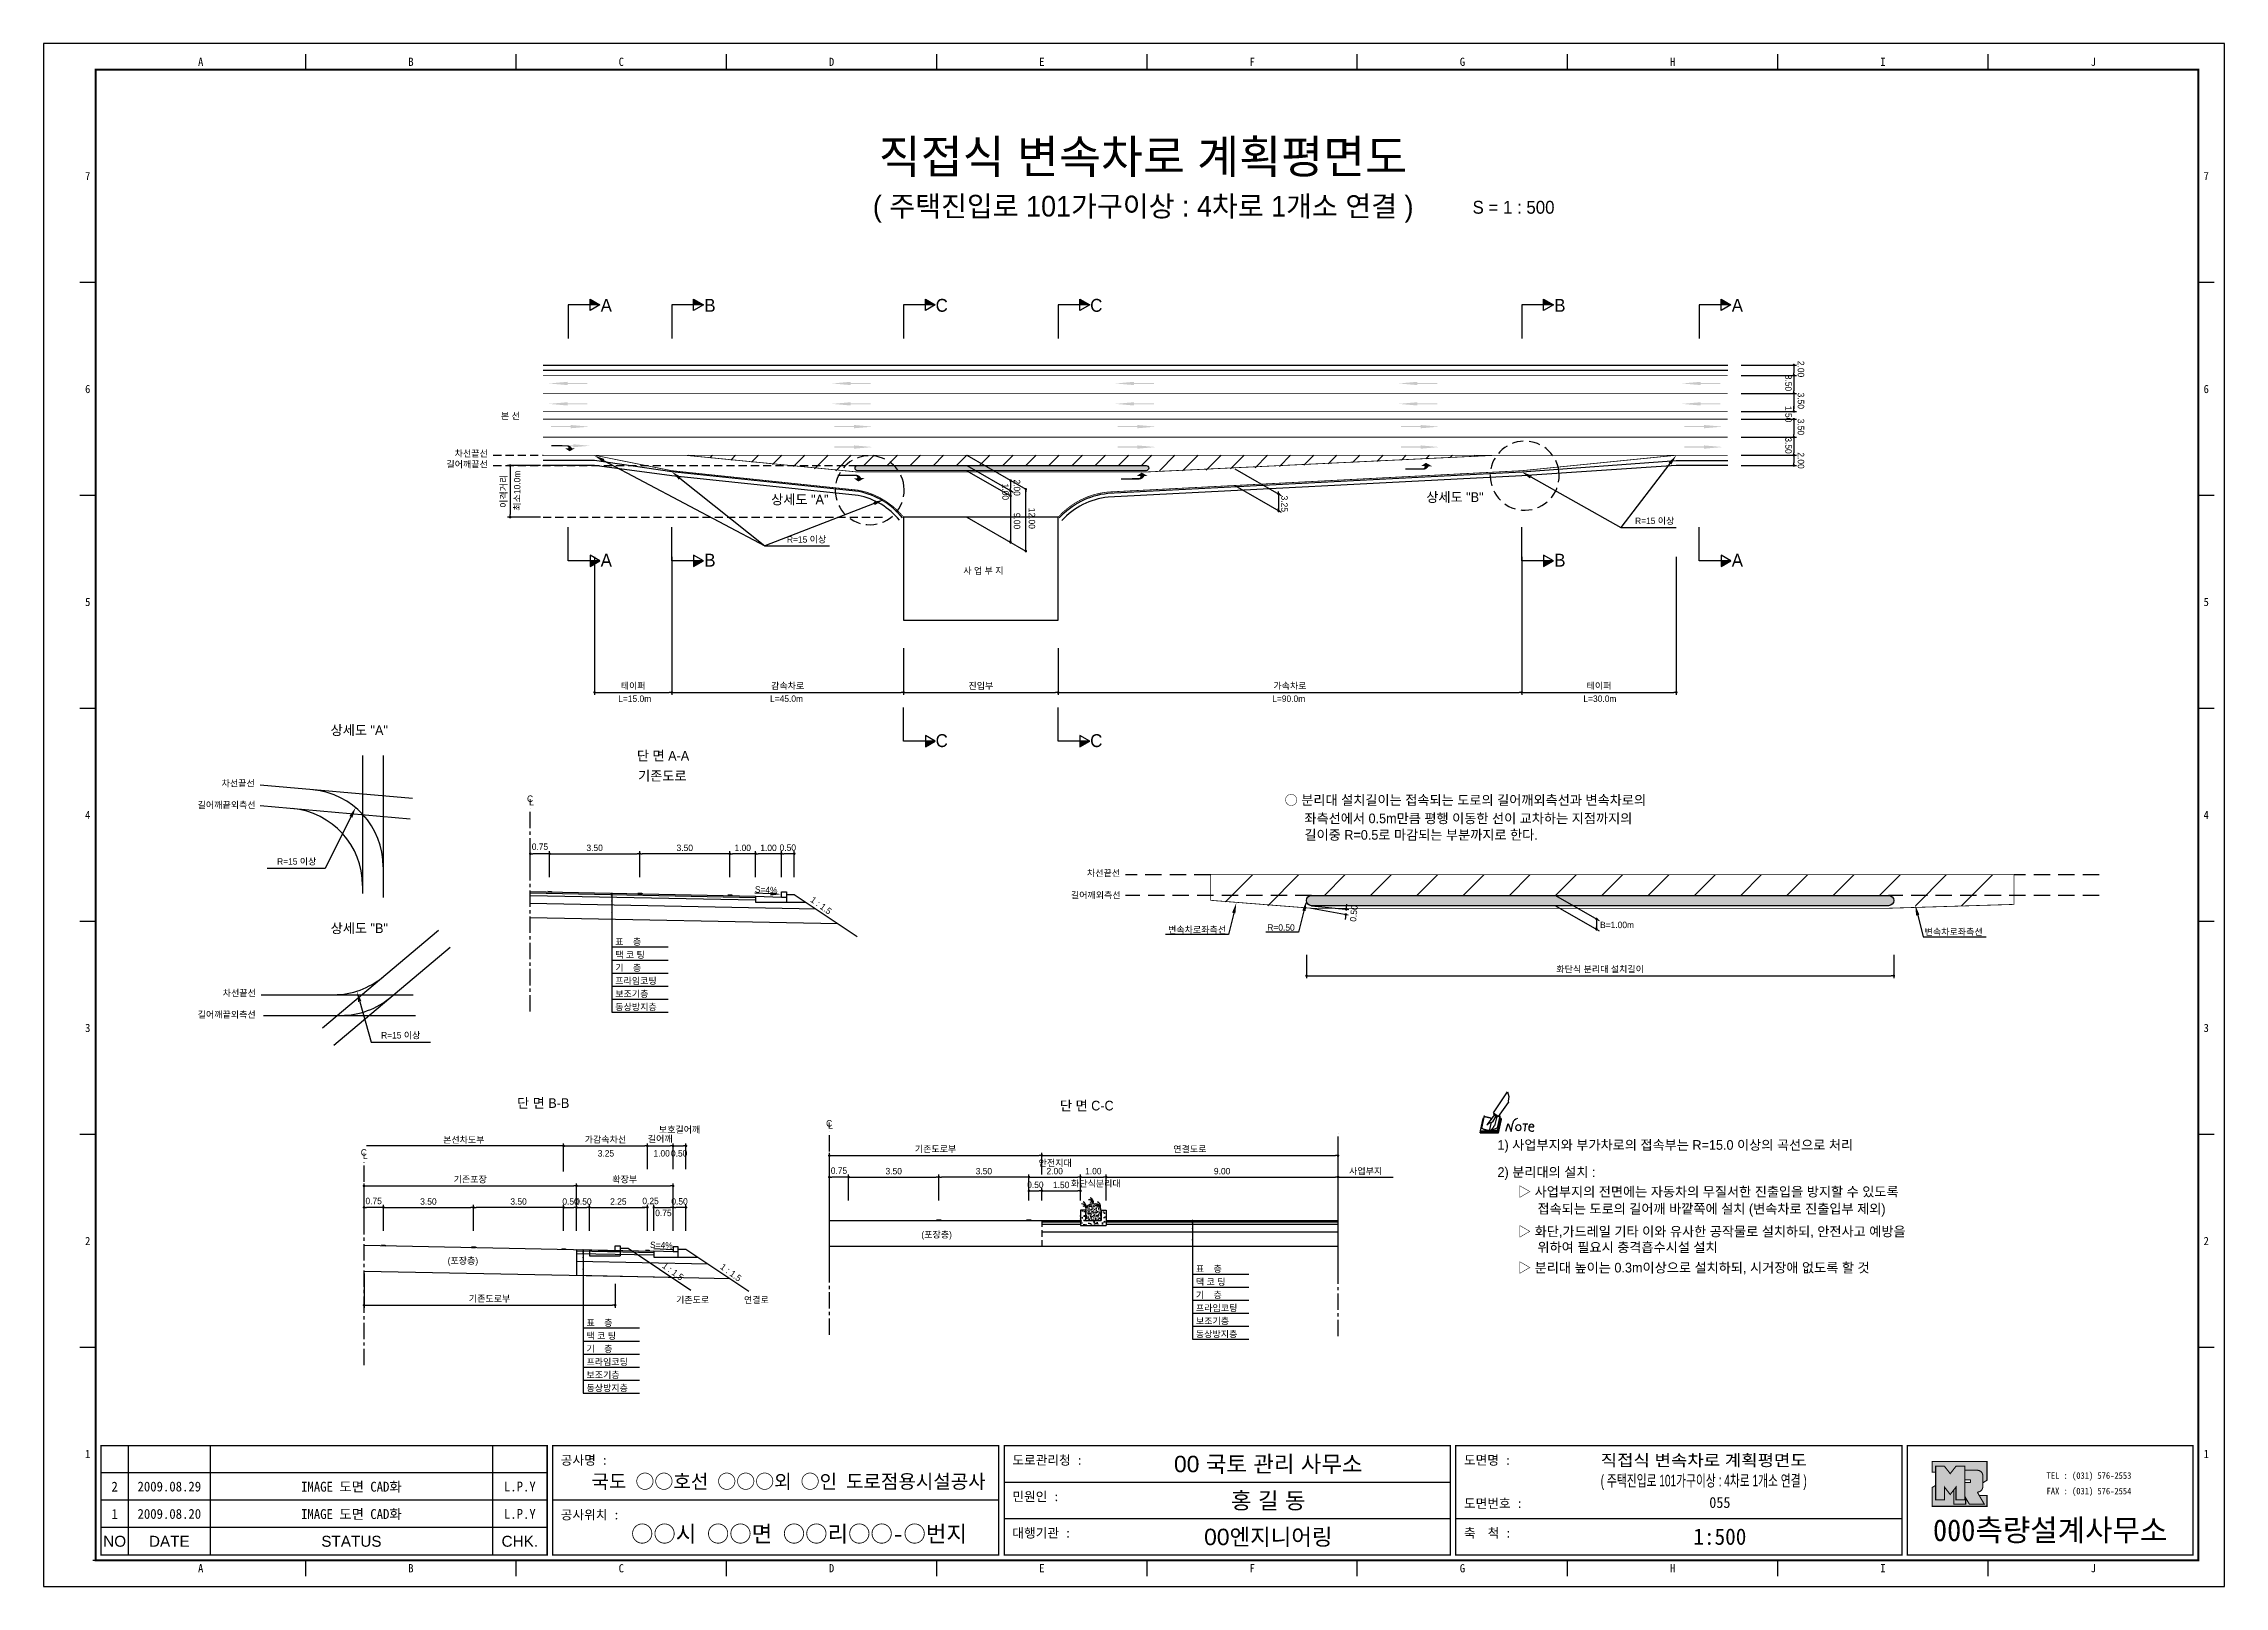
# Model space of a CAD drawing. Header units: millimetres. Extents: x 514 to 938, y -6 to 294.
import ezdxf
from ezdxf.enums import TextEntityAlignment as Align

# ---------------------------------------------------------------- set-up
doc = ezdxf.new("R2010")
doc.units = ezdxf.units.MM
doc.linetypes.add('CENTER', pattern=[50.8, 31.75, -6.35, 6.35, -6.35])
doc.linetypes.add('HIDDEN', pattern=[9.525, 6.35, -3.175])
for name, color, linetype in [('CC-GSTR-0004', 4, 'Continuous'), ('CM-LANE-0030', 30, 'Continuous'), ('CZ-DIMT-0002', 7, 'Continuous'), ('CZ-EXST-0002', 1, 'Continuous'), ('CZ-LIN1-0007', 7, 'Continuous'), ('CZ-LIN2-0003', 3, 'Continuous'), ('CZ-LINE-0001', 7, 'Continuous'), ('CZ-TEXT-BOX0', 7, 'Continuous'), ('TITLE', 7, 'Continuous')]:
    doc.layers.add(name, color=color, linetype=linetype)
doc.styles.add('견고딕', font='arial.ttf')
doc.styles.add('돋움', font='')
doc.styles.add('돋음체', font='')
doc.styles.get('돋움').set_extended_font_data('Dotum')
doc.styles.get('돋음체').set_extended_font_data('DotumChe')

msp = doc.modelspace()

# ---------------------------------------------------------------- texts
at = {"layer": 'CZ-DIMT-0002', "style": '돋움'}
for s, height, p in [('A', 2.5, (623.61, 242.96)), ('B', 2.5, (643.73, 242.96)), ('C', 2.5, (688.73, 242.96)), ('C', 2.5, (718.73, 242.96)), ('B', 2.5, (808.73, 242.96)), ('A', 2.5, (843.19, 242.96)), ('본 선', 1.25, (604.99, 221.51)), ('길어깨끝선', 1.25, (596.6, 212.12)), ('차선끝선', 1.25, (597.4, 214.21)), ('상세도 "A"', 1.875, (661.18, 205.28)), ('상세도 "B"', 1.875, (788.36, 205.74)), ('R=15 이상', 1.25, (827.14, 201.14)), ('A', 2.5, (623.61, 193.51)), ('B', 2.5, (643.73, 193.51)), ('R=15 이상', 1.25, (662.49, 197.54)), ('B', 2.5, (808.73, 193.51)), ('A', 2.5, (843.19, 193.51)), ('사 업 부 지', 1.25, (696.82, 191.46)), ('L=15.0m', 1.25, (629.13, 166.63)), ('L=45.0m', 1.25, (658.6, 166.63)), ('L=90.0m', 1.25, (756.09, 166.63)), ('L=30.0m', 1.25, (816.5, 166.63)), ('C', 2.5, (688.73, 158.49)), ('C', 2.5, (718.73, 158.49)), ('차선끝선', 1.25, (552.14, 150.2)), ('길어깨끝외측선', 1.25, (549.9, 146)), ('C', 1.25, (608.81, 147.22)), ('L', 1.25, (609.08, 146.57)), ('R=15 이상', 1.25, (563.51, 135.05)), ('차선끝선', 1.25, (720.14, 132.79)), ('차선끝선', 1.25, (552.37, 109.51)), ('길어깨끝외측선', 1.25, (549.91, 105.33)), ('R=15 이상', 1.25, (583.71, 101.31)), ('C', 1.25, (666.87, 84.22)), ('L', 1.25, (667.13, 83.82)), ('C', 1.25, (576.54, 78.59)), ('L', 1.25, (576.8, 77.93))]:
    msp.add_text(s, height=height, dxfattribs=at).set_placement(p, align=Align.MIDDLE_CENTER)
for s, rotation, p in [('3.50', 270, (852.48, 229.49)), ('2.00', 270, (854.91, 232.19)), ('3.50', 270, (854.91, 226.03)), ('1.50', 270, (852.48, 223.44)), ('3.50', 270, (854.91, 220.96)), ('3.50', 270, (852.48, 217.35)), ('2.00', 270, (854.91, 214.43)), ('최소10.0m', 90, (606.93, 203.11))]:
    msp.add_text(s, height=1.25, rotation=rotation, dxfattribs=at).set_placement(p)
for s, p in [('○ 분리대 설치길이는 접속되는 도로의 길어깨외측선과 변속차로의', (755.29, 146.96)), ('좌측선에서 0.5m만큼 평행 이동한 선이 교차하는 지점까지의', (759.14, 143.4)), ('길이중 R=0.5로 마감되는 부분까지로 한다.', (759.14, 140.2)), ('1) 사업부지와 부가차로의 접속부는 R=15.0 이상의 곡선으로 처리', (796.62, 80.03)), ('2) 분리대의 설치 :', (796.62, 74.76)), ('▷ 사업부지의 전면에는 자동차의 무질서한 진출입을 방지할 수 있도록', (800.6, 70.96)), ('접속되는 도로의 길어깨 바깥쪽에 설치 (변속차로 진출입부 제외)', (804.38, 67.64)), ('▷ 화단,가드레일 기타 이와 유사한 공작물로 설치하되, 안전사고 예방을', (800.6, 63.24)), ('위하여 필요시 충격흡수시설 설치', (804.38, 60.17)), ('▷ 분리대 높이는 0.3m이상으로 설치하되, 시거장애 없도록 할 것', (800.6, 56.22))]:
    msp.add_text(s, height=1.875, dxfattribs=at).set_placement(p, align=Align.MIDDLE_LEFT)
for s, rotation, p in [('S=4%', 357.7094, (654.65, 129.54)), ('1 : 1.5', 323.8881, (665.31, 126.51)), ('S=4%', 357.7094, (634.31, 60.58)), ('1 : 1.5', 323.8881, (636.55, 55.49)), ('1 : 1.5', 323.8881, (647.8, 55.29))]:
    msp.add_text(s, height=1.25, rotation=rotation, dxfattribs=at).set_placement(p, align=Align.MIDDLE_CENTER)
for s, p in [('길어깨외측선', (713.8, 127.88)), ('R=0.50', (751.94, 121.6)), ('B=1.00m', (816.54, 122.1)), ('표    층', (625.35, 118.84)), ('변속차로좌측선', (732.67, 121.17)), ('변속차로좌측선', (879.54, 120.75)), ('기    층', (625.35, 113.78)), ('택 코 팅', (625.35, 116.31)), ('프라임코팅', (625.35, 111.25)), ('보조기층', (625.35, 108.72)), ('동상방지층', (625.35, 106.18)), ('3.25', (621.95, 77.78)), ('1.00', (632.76, 77.78)), ('0.50', (636.16, 77.78)), ('안전지대', (707.54, 75.9)), ('화단식분리대', (713.81, 71.92)), ('사업부지', (767.81, 74.33)), ('(포장층)', (684.78, 62.01)), ('(포장층)', (592.81, 56.94)), ('표    층', (738.07, 55.36)), ('기    층', (738.07, 50.29)), ('택 코 팅', (738.07, 52.83)), ('기존도로', (637.15, 49.34)), ('연결로', (650.34, 49.34)), ('프라임코팅', (738.07, 47.76)), ('보조기층', (738.07, 45.23)), ('표    층', (619.76, 44.89)), ('택 코 팅', (619.76, 42.36)), ('동상방지층', (738.07, 42.7)), ('프라임코팅', (619.76, 37.3)), ('기    층', (619.76, 39.83)), ('보조기층', (619.76, 34.77)), ('동상방지층', (619.76, 32.24))]:
    msp.add_text(s, height=1.25, dxfattribs=at).set_placement(p)
at = {"layer": 'CZ-DIMT-0002', "char_height": 1.25, "attachment_point": 5, "style": '돋움'}
for s, insert, rotation in [('1.00', (701.08, 206.77), 270), ('\\A1;2.00', (703.34, 207.58), 270), ('12.00', (706.23, 201.62), 270), ('3.25', (755.27, 204.45), 270), ('9.00', (703.34, 201.11), 270), ('\\A1;0.50', (768.73, 124.95), 84.0289)]:
    msp.add_mtext(s, dxfattribs=dict(at, insert=insert, rotation=rotation))
at = {"layer": 'CZ-DIMT-0002', "insert": (595.95, 80.97), "char_height": 1.25, "attachment_point": 5, "style": '돋움'}
msp.add_mtext('본선차도부', dxfattribs=at)
at = {"layer": 'CZ-LINE-0001', "insert": (603.75, 206.87), "char_height": 1.25, "attachment_point": 5, "rotation": 90, "style": '돋움'}
msp.add_mtext('\\A1;이격거리', dxfattribs=at)
at = {"layer": 'CZ-LINE-0001', "char_height": 1.25, "attachment_point": 5, "style": '돋움'}
for s, insert in [('\\A1;테이퍼', (628.83, 169.05)), ('\\A1;감속차로', (658.83, 169.05)), ('\\A1;진입부', (696.33, 169.05)), ('\\A1;가속차로', (756.33, 169.05)), ('\\A1;테이퍼', (816.33, 169.05)), ('\\A1;0.75', (610.73, 137.9)), ('\\A1;3.50', (621.35, 137.68)), ('\\A1;3.50', (638.85, 137.68)), ('\\A1;1.00', (650.1, 137.68)), ('\\A1;1.00', (655.1, 137.68)), ('\\A1;0.50', (658.85, 137.71)), ('\\A1;화단식 분리대 설치길이', (816.55, 114.06)), ('\\A1;가감속차선', (623.45, 81.02)), ('\\A1;길어깨', (634.08, 81.15)), ('\\A1;보호길어깨', (637.83, 82.94)), ('\\A1;기존도로부', (687.53, 79.17)), ('\\A1;연결도로', (736.91, 79.16)), ('\\A1;기존포장', (597.2, 73.28)), ('\\A1;확장부', (627.2, 73.28)), ('\\A1;0.75', (668.78, 75.04)), ('\\A1;3.50', (679.41, 74.94)), ('\\A1;3.50', (696.91, 74.94)), ('\\A1;0.50', (706.91, 72.29)), ('\\A1;2.00', (710.66, 74.94)), ('\\A1;1.50', (711.91, 72.26)), ('\\A1;1.00', (718.16, 74.94)), ('\\A1;9.00', (743.16, 74.94)), ('\\A1;0.75', (578.45, 69.15)), ('\\A1;3.50', (589.08, 69.05)), ('\\A1;3.50', (606.58, 69.05)), ('\\A1;0.50', (616.67, 69.05)), ('\\A1;0.50', (619.17, 69.05)), ('\\A1;2.25', (625.95, 69.05)), ('\\A1;0.25', (632.2, 69.15)), ('\\A1;0.50', (637.83, 69.07)), ('\\A1;0.75', (634.7, 66.83)), ('\\A1;기존도로부', (600.95, 50.14))]:
    msp.add_mtext(s, dxfattribs=dict(at, insert=insert))
at = {"layer": 'CZ-TEXT-BOX0', "style": '돋움'}
for s, p in [('상세도 "A"', (575.65, 160.51)), ('단 면 A-A', (634.63, 155.55)), ('기존도로', (634.49, 151.65)), ('상세도 "B"', (575.66, 122.08)), ('단 면 B-B', (611.36, 88.16)), ('단 면 C-C', (716.89, 87.66))]:
    msp.add_text(s, height=1.875, dxfattribs=at).set_placement(p, align=Align.MIDDLE_CENTER)
at = {"layer": 'TITLE', "color": 3, "linetype": 'Continuous', "style": '돋음체'}
for s, p in [('A', (544.87, 290.22)), ('B', (585.69, 290.22)), ('C', (626.52, 290.22)), ('D', (667.34, 290.22)), ('E', (708.17, 290.22)), ('F', (748.99, 290.22)), ('G', (789.81, 290.22)), ('H', (830.64, 290.22)), ('I', (871.46, 290.22)), ('J', (912.29, 290.22)), ('7', (522.94, 268.05)), ('7', (934.21, 268.05)), ('6', (522.94, 226.72)), ('6', (934.21, 226.72)), ('5', (522.94, 185.39)), ('5', (934.21, 185.39)), ('4', (522.94, 144.06)), ('4', (934.21, 144.06)), ('3', (522.94, 102.73)), ('3', (934.21, 102.73)), ('2', (522.94, 61.4)), ('2', (934.21, 61.4)), ('1', (522.94, 20.07)), ('1', (934.21, 20.07)), ('A', (544.87, -2.11)), ('B', (585.69, -2.11)), ('C', (626.52, -2.11)), ('D', (667.34, -2.11)), ('E', (708.17, -2.11)), ('F', (748.99, -2.11)), ('G', (789.81, -2.11)), ('H', (830.64, -2.11)), ('I', (871.46, -2.11)), ('J', (912.29, -2.11))]:
    msp.add_text(s, height=1.59, dxfattribs=at).set_placement(p, align=Align.MIDDLE)
at = {"layer": 'TITLE', "style": '돋움'}
for s, height, p in [('직접식 변속차로 계획평면도', 6.5, (727.79, 271.83)), ('( 주택진입로 101가구이상 : 4차로 1개소 연결 )', 4, (727.84, 262.2))]:
    msp.add_text(s, height=height, dxfattribs=at).set_placement(p, align=Align.MIDDLE_CENTER)
msp.add_text('S = 1 : 500', height=2.5, dxfattribs=at).set_placement((791.78, 261.99), align=Align.MIDDLE_LEFT)
at = {"layer": 'TITLE', "style": '돋음체'}
for s, p in [('공사명 : ', (614.78, 17.97)), ('도로관리청 :', (702.45, 17.97)), ('도면명 :', (790.12, 17.97)), ('민원인 :', (702.45, 10.9)), ('공사위치 :', (614.78, 7.36)), ('도면번호 :', (790.12, 9.58)), ('대행기관 :', (702.45, 3.83)), ('축  척 :', (790.12, 3.83))]:
    msp.add_text(s, height=1.804, dxfattribs=at).set_placement(p)
at = {"layer": 'TITLE', "color": 7, "linetype": 'Continuous'}
for s, height, style, p in [('00 국토 관리 사무소', 3.1832, '견고딕', (752.12, 18.15)), ('국도 ○○호선 ○○○외 ○인 도로점용시설공사', 2.7, '돋음체', (659, 14.76)), ('홍 길 동', 3.183, '견고딕', (752.12, 11.08)), ('○○시 ○○면 ○○리○○-○번지', 3.1832, '돋음체', (661.02, 4.6)), ('00엔지니어링', 3.183, '견고딕', (752.12, 4))]:
    msp.add_text(s, height=height, dxfattribs=dict(at, style=style)).set_placement(p, align=Align.MIDDLE)
at = {"layer": 'TITLE', "style": '돋움'}
for s, width, p, p2 in [('직접식 변속차로 계획평면도', 1.010039, (816.66, 17.72), (856.66, 17.72)), ('( 주택진입로 101가구이상 : 4차로 1개소 연결 )', 0.599507, (816.66, 13.77), (856.66, 13.77))]:
    msp.add_text(s, height=2.25, dxfattribs=dict(at, width=width)).set_placement(p, p2, align=Align.FIT)
at = {"layer": 'TITLE', "color": 1, "linetype": 'Continuous', "style": '돋음체'}
msp.add_text('2', height=1.91, dxfattribs=at).set_placement((528.17, 13.73), align=Align.MIDDLE)
at = {"layer": 'TITLE', "linetype": 'Continuous'}
for s, height, style, p in [('2009.08.29', 1.91, '돋음체', (538.78, 13.73)), ('L.P.Y', 1.91, '돋음체', (606.82, 13.73)), ('1', 1.91, '돋음체', (528.17, 8.42)), ('2009.08.20', 1.91, '돋음체', (538.78, 8.42)), ('L.P.Y', 1.91, '돋음체', (606.82, 8.42)), ('055', 2.122, '돋음체', (839.79, 10.64)), ('1:500', 3.183, '돋음체', (839.79, 4)), ('NO', 2.122, '견고딕', (528.17, 3.12)), ('DATE', 2.122, '견고딕', (538.78, 3.12)), ('STATUS', 2.122, '견고딕', (574.13, 3.12)), ('CHK.', 2.122, '견고딕', (606.82, 3.12))]:
    msp.add_text(s, height=height, dxfattribs=dict(at, style=style)).set_placement(p, align=Align.MIDDLE)
at = {"layer": 'TITLE', "style": '돋음체'}
for p in [(574.13, 13.73), (574.13, 8.42)]:
    msp.add_text('IMAGE 도면 CAD화', height=1.9099, dxfattribs=at).set_placement(p, align=Align.MIDDLE)
at = {"layer": 'TITLE', "color": 180, "style": '돋음체'}
for s, p in [('TEL : (031) 576-2553', (903.22, 15.24)), ('FAX : (031) 576-2554', (903.22, 12.22))]:
    msp.add_text(s, height=1.2733, dxfattribs=at).set_placement(p)
msp.add_text('000측량설계사무소', height=4.244, dxfattribs=at).set_placement((903.92, 3.15), align=Align.CENTER)

# ---------------------------------------------------------------- blocks, each defined once
blk = doc.blocks.new('note')
for p, q in [((0.85, 3.5), (3.53, 7.57)), ((1.8, 2.79), (3.74, 5.46)), ((3.53, 7.57), (3.8, 6.64)), ((3.8, 6.64), (3.69, 5.72)), ((3.69, 5.72), (3.74, 5.46)), ((-1.24, 2.36), (-1.77, 0)), ((-1.77, 0), (1.77, 0)), ((-1.77, 0), (-1.77, -0.3)), ((-1.53, 0.52), (-1.55, 0.54)), ((-1.01, 2.9), (-1.53, 0.52)), ((-1.48, 0.48), (-1.53, 0.52)), ((-1.43, 0.44), (-1.48, 0.48)), ((-1.38, 0.41), (-1.43, 0.44)), ((-1.33, 0.4), (-1.38, 0.41)), ((-1.27, 0.37), (-1.33, 0.4)), ((-1.22, 0.35), (-1.27, 0.37)), ((-1.13, 2.36), (-1.24, 2.36)), ((-1.17, 0.33), (-1.22, 0.35)), ((-1.12, 0.32), (-1.17, 0.33)), ((-1.02, 0.25), (-1.12, 0.32)), ((-0.97, 0.22), (-1.02, 0.25)), ((-1, 2.9), (-1.01, 2.9)), ((-0.98, 2.85), (-1, 2.9)), ((-0.95, 2.8), (-0.98, 2.85)), ((-0.93, 0.21), (-0.97, 0.22)), ((-0.9, 2.75), (-0.95, 2.8)), ((-0.88, 0.19), (-0.93, 0.21)), ((-0.85, 2.72), (-0.9, 2.75)), ((-0.8, 0.18), (-0.88, 0.19)), ((-0.79, 2.69), (-0.85, 2.72)), ((-0.75, 0.17), (-0.8, 0.18)), ((-0.74, 2.68), (-0.79, 2.69)), ((-0.7, 0.16), (-0.75, 0.17)), ((-0.69, 2.65), (-0.74, 2.68)), ((-0.64, 0.15), (-0.7, 0.16)), ((-0.64, 2.65), (-0.69, 2.65)), ((-0.59, 2.63), (-0.64, 2.65)), ((-0.58, 0.14), (-0.64, 0.15)), ((-0.54, 2.62), (-0.59, 2.63)), ((-0.53, 0.13), (-0.58, 0.14)), ((-0.48, 2.61), (-0.54, 2.62)), ((-0.48, 0.12), (-0.53, 0.13)), ((-0.43, 2.61), (-0.48, 2.61)), ((-0.43, 0.11), (-0.48, 0.12)), ((0.75, 2.77), (-0.46, 1.16)), ((0.37, 2.24), (-0.46, 1.16)), ((-0.46, 1.16), (-0.08, 1.47)), ((-0.38, 2.59), (-0.43, 2.61)), ((-0.38, 0.08), (-0.43, 0.11)), ((-0.33, 2.59), (-0.38, 2.59)), ((-0.29, 0.06), (-0.38, 0.08)), ((-0.27, 2.58), (-0.33, 2.59)), ((-0.23, 0.05), (-0.29, 0.06)), ((-0.22, 2.57), (-0.27, 2.58)), ((-0.16, 0.04), (-0.23, 0.05)), ((-0.17, 2.56), (-0.22, 2.57)), ((-0.12, 2.55), (-0.17, 2.56)), ((-0.11, 0.03), (-0.16, 0.04)), ((-0.07, 2.53), (-0.12, 2.55)), ((-0.04, 0.02), (-0.11, 0.03)), ((-0.08, 1.47), (0.72, 1.75)), ((-0.01, 2.51), (-0.07, 2.53)), ((-0.05, -0.3), (-0.05, 0)), ((0, 0), (-0.04, 0.02)), ((0.04, 2.5), (-0.01, 2.51)), ((0.37, 1.63), (0, 0)), ((0, 0), (1.6, 0.53)), ((0, 0), (1.65, 0.18)), ((0, 0.01), (0.06, 0.04)), ((0, -0.3), (0, 0)), ((0.09, 2.48), (0.04, 2.5)), ((0.05, -0.3), (0.05, 0)), ((0.06, 0.04), (0.11, 0.07)), ((0.14, 2.48), (0.09, 2.48)), ((0.11, 0.07), (0.16, 0.09)), ((0.2, 2.47), (0.14, 2.48)), ((0.16, 0.09), (0.21, 0.12)), ((0.26, 2.43), (0.18, 2.46)), ((0.21, 0.12), (0.27, 0.14)), ((0.34, 2.4), (0.26, 2.43)), ((0.27, 0.14), (0.36, 0.19)), ((0.45, 2.37), (0.34, 2.4)), ((0.36, 0.19), (0.41, 0.22)), ((0.41, 0.22), (0.46, 0.27)), ((0.46, 0.27), (0.51, 0.3)), ((0.51, 0.3), (0.56, 0.34)), ((0.56, 0.34), (0.6, 0.4)), ((0.6, 0.4), (0.64, 0.45)), ((0.64, 0.45), (0.67, 0.51)), ((0.67, 0.51), (0.74, 0.58)), ((0.72, 1.75), (1.16, 2.53)), ((0.74, 0.58), (0.79, 0.63)), ((1, 3.1), (0.75, 2.77)), ((0.79, 0.63), (0.83, 0.68)), ((0.83, 0.68), (0.86, 0.73)), ((0.85, 3.5), (1.8, 2.79)), ((1, 3.4), (0.85, 3.21)), ((0.85, 3.21), (1.52, 2.71)), ((0.86, 0.73), (0.89, 0.79)), ((0.89, 0.84), (0.92, 0.89)), ((0.89, 0.79), (0.89, 0.84)), ((0.92, 0.89), (0.96, 0.95)), ((0.96, 0.95), (1.01, 0.97)), ((1.47, 2.74), (1.01, 0.97)), ((1.16, 2.53), (1.37, 2.82)), ((2.13, 2.84), (1.44, 2.63)), ((1.52, 2.71), (1.66, 2.9)), ((1.6, 0.53), (2.13, 2.84)), ((1.65, 0.18), (2.19, 2.48)), ((1.77, 0), (2.3, 2.36)), ((1.77, -0.3), (2.3, 2.07)), ((1.77, -0.38), (2.3, 1.99)), ((1.77, -0.44), (2.3, 1.93)), ((1.77, 0), (1.77, -0.3)), ((2.19, 2.48), (2.04, 2.47)), ((2.3, 2.36), (2.16, 2.36)), ((2.3, 2.36), (2.3, 2.07)), ((3.21, -0.08), (3.68, 1.4)), ((3.68, 1.4), (4.26, -0.14)), ((4.26, -0.14), (4.56, 1.44)), ((6.55, 1.34), (7.46, 1.34)), ((7.01, 1.34), (6.87, -0.11)), ((7.71, 0.77), (7.71, 0.55)), ((7.71, 0.77), (8.67, 0.77)), ((-1.77, -0.3), (1.77, -0.3)), ((-1.77, -0.43), (-1.77, -0.3)), ((-1.77, -0.37), (1.77, -0.37)), ((-1.77, -0.43), (1.77, -0.43))]:
    blk.add_line(p, q)
for centre, major_axis, start_param, end_param in [((0.4, 2.31), (0.0702, 0.0702), 3.283946, 6.425539), ((5.68, 1.23), (-0.806, 0.806), -0.591174, 0.597824), ((5.66, 0.58), (-0.378, 0.378), 3.926991, 10.210176), ((8.3, 0.49), (0.422, 0.422), 2.265602, 4.634911), ((8.19, 0.77), (-0.342, 0.342), 3.926991, 7.068583)]:
    blk.add_ellipse(centre, major_axis=major_axis, ratio=1, start_param=start_param, end_param=end_param)
blk = doc.blocks.new('_Dot')
at = {"color": 0, "linetype": 'ByBlock', "lineweight": -2}
blk.add_line((-0.5, 0), (-1, 0), dxfattribs=at)
at = {"color": 0, "linetype": 'ByBlock', "const_width": 0.5}
blk.add_lwpolyline([(-0.25, 0, 1), (0.25, 0, 1)], format="xyb", close=True, dxfattribs=at)

# ---------------------------------------------------------------- hatches: boundary and pattern name
at = {"layer": 'CM-LANE-0030'}
h = msp.add_hatch(dxfattribs=at)
h.set_pattern_fill('ANSI31', color=256, style=0)
h.set_pattern_definition([(45, (516.08, 453.9392), (-2.245064, 2.245064), [])])
h.paths.add_polyline_path([(796.39, 213.87), (638.89, 213.87), (667.57, 210.87), (672.4, 210.87, -1), (672.4, 211.87), (728.41, 211.87, -1), (728.41, 210.87), (738.15, 210.87)])
at = {"layer": 'CZ-EXST-0002'}
h = msp.add_hatch(dxfattribs=at)
h.set_pattern_fill('AR-SAND', color=256, scale=0.01, style=0)
h.set_pattern_definition([(37.5, (-392.46265, 3548.2395), (-0.016000313, 0.489413237), [0, -0.38608, 0, -0.4318, 0, -0.41275]), (7.5, (-392.46265, 3548.2395), (0.44952328, 0.7168251), [0, -0.20828, 0, -0.34798, 0, -0.13335]), (327.5, (-392.77507, 3548.2395), (0.79099237, 0.001437185), [0, -0.127, 0, -0.4572, 0, -0.5969]), (317.5, (-392.7751, 3548.2395), (0.76355645, 0.22292932), [0, -0.0635, 0, -0.29972, 0, -0.3429])])
edge = h.paths.add_edge_path()
edge.add_ellipse((718.16, 67.39), major_axis=(-1.5, 0), ratio=0.829212, start_angle=180, end_angle=360)
edge.add_line((716.66, 67.39), (716.66, 65.39))
edge.add_line((716.66, 65.39), (719.66, 65.39))
edge.add_line((719.66, 65.39), (719.66, 67.39))
h = msp.add_hatch(dxfattribs=at)
h.set_pattern_fill('AR-CONC', color=256, scale=0.01, style=0)
h.set_pattern_definition([(50, (-392.4626, 3548.2395), (1.8218467, -0.15939086), [0.1905, -2.0955]), (355, (-392.4626, 3548.2395), (-0.3524283, 1.9105664), [0.1524, -1.6764]), (100.451, (-392.3108, 3548.2262), (1.469425, 1.7511669), [0.1619, -1.7809]), (46.1842, (-392.4626, 3548.7475), (2.7107904, -0.4204233), [0.28575, -3.14325]), (96.6356, (-392.2367, 3548.7125), (2.3740423, 2.4742556), [0.24285, -2.67135]), (351.184, (-392.4626, 3548.7475), (2.374046, 2.4742512), [0.2286, -2.5146]), (21, (-392.2086, 3548.6205), (1.5161488, -1.0226552), [0.1905, -2.0955]), (326, (-392.2086, 3548.6205), (0.6180203, 1.8418797), [0.1524, -1.6764]), (71.4514, (-392.0823, 3548.5353), (2.1341649, 0.8192286), [0.1619, -1.7809]), (37.5, (-392.46265, 3548.2395), (0.03088603, 0.84555039), [0, -1.65608, 0, -1.7018, 0, -1.68275]), (7.5, (-392.46265, 3548.2395), (0.66819663, 1.00180575), [0, -0.97028, 0, -1.61798, 0, -0.64135]), (327.5, (-393.0291, 3548.2395), (1.35590595, -0.05728744), [0, -0.635, 0, -1.9812, 0, -2.6289]), (317.5, (-393.2831, 3548.2395), (1.4812918, 0.2542649), [0, -0.8255, 0, -1.31572, 0, -1.8669])])
h.paths.add_polyline_path([(720.66, 64.39), (720.66, 67.39), (719.66, 67.39), (719.66, 65.39), (716.66, 65.39), (716.66, 67.39), (715.66, 67.39), (715.66, 64.39)])
at = {"layer": 'CZ-LIN1-0007'}
for points in [[(616.08, 228.12), (616.08, 227.91), (619.91, 227.91), (619.91, 227.69), (616.08, 227.69), (616.08, 227.48), (612.43, 227.8)], [(671.08, 228.12), (671.08, 227.91), (674.91, 227.91), (674.91, 227.69), (671.08, 227.69), (671.08, 227.48), (667.43, 227.8)], [(726.08, 228.12), (726.08, 227.91), (729.91, 227.91), (729.91, 227.69), (726.08, 227.69), (726.08, 227.48), (722.43, 227.8)], [(781.08, 228.12), (781.08, 227.91), (784.91, 227.91), (784.91, 227.69), (781.08, 227.69), (781.08, 227.48), (777.43, 227.8)], [(836.08, 228.12), (836.08, 227.91), (839.91, 227.91), (839.91, 227.69), (836.08, 227.69), (836.08, 227.48), (832.43, 227.8)], [(616.08, 224.16), (616.08, 223.95), (619.91, 223.95), (619.91, 223.73), (616.08, 223.73), (616.08, 223.52), (612.43, 223.84)], [(671.08, 224.16), (671.08, 223.95), (674.91, 223.95), (674.91, 223.73), (671.08, 223.73), (671.08, 223.52), (667.43, 223.84)], [(726.08, 224.16), (726.08, 223.95), (729.91, 223.95), (729.91, 223.73), (726.08, 223.73), (726.08, 223.52), (722.43, 223.84)], [(781.08, 224.16), (781.08, 223.95), (784.91, 223.95), (784.91, 223.73), (781.08, 223.73), (781.08, 223.52), (777.43, 223.84)], [(836.08, 224.16), (836.08, 223.95), (839.91, 223.95), (839.91, 223.73), (836.08, 223.73), (836.08, 223.52), (832.43, 223.84)], [(616.69, 219.74), (616.69, 219.53), (612.87, 219.53), (612.87, 219.32), (616.69, 219.32), (616.69, 219.1), (620.34, 219.42)], [(617.18, 216), (617.18, 215.8), (613.75, 215.8), (613.75, 215.61), (617.18, 215.61), (617.18, 215.42), (620.45, 215.71)], [(671.69, 219.74), (671.69, 219.53), (667.87, 219.53), (667.87, 219.32), (671.69, 219.32), (671.69, 219.1), (675.34, 219.42)], [(726.69, 219.74), (726.69, 219.53), (722.87, 219.53), (722.87, 219.32), (726.69, 219.32), (726.69, 219.1), (730.34, 219.42)], [(781.69, 219.74), (781.69, 219.53), (777.87, 219.53), (777.87, 219.32), (781.69, 219.32), (781.69, 219.1), (785.34, 219.42)], [(836.69, 219.74), (836.69, 219.53), (832.87, 219.53), (832.87, 219.32), (836.69, 219.32), (836.69, 219.1), (840.34, 219.42)], [(616.05, 215.82, -0.267976), (616.95, 215.22), (617.51, 215.22), (616.48, 214.64), (615.64, 215.21), (616.25, 215.22, 0.504994), (615.98, 215.58), (612.93, 215.6), (612.93, 215.84)], [(671.69, 215.78), (671.69, 215.57), (667.87, 215.57), (667.87, 215.36), (671.69, 215.36), (671.69, 215.14), (675.34, 215.46)], [(726.69, 215.78), (726.69, 215.57), (722.87, 215.57), (722.87, 215.36), (726.69, 215.36), (726.69, 215.14), (730.34, 215.46)], [(781.69, 215.78), (781.69, 215.57), (777.87, 215.57), (777.87, 215.36), (781.69, 215.36), (781.69, 215.14), (785.34, 215.46)], [(782.24, 211.06, 0.267976), (783.27, 211.75), (783.89, 211.75), (782.72, 212.4), (781.78, 211.76), (782.47, 211.75, -0.504994), (782.16, 211.33), (778.7, 211.31), (778.7, 211.04)], [(836.69, 215.78), (836.69, 215.57), (832.87, 215.57), (832.87, 215.36), (836.69, 215.36), (836.69, 215.14), (840.34, 215.46)], [(672.07, 210.11, -0.267976), (673.1, 209.43), (673.73, 209.43), (672.56, 208.77), (671.62, 209.42), (672.31, 209.42, 0.504994), (672, 209.84), (668.54, 209.86), (668.54, 210.13)], [(727.06, 209.16, 0.267976), (728.09, 209.84), (728.72, 209.84), (727.55, 210.5), (726.6, 209.85), (727.3, 209.85, -0.504994), (726.99, 209.43), (723.52, 209.41), (723.53, 209.14)], [(612.98, 129.11), (612.98, 129.24), (612.23, 129.25), (612.23, 129.13)], [(630.48, 128.76), (630.48, 128.89), (629.73, 128.9), (629.73, 128.78)], [(647.98, 128.41), (647.98, 128.54), (647.23, 128.55), (647.23, 128.43)], [(688.53, 65.39), (688.53, 65.52), (687.78, 65.52), (687.78, 65.39)], [(706.03, 65.39), (706.03, 65.52), (705.28, 65.52), (705.28, 65.39)], [(580.7, 60.48), (580.7, 60.6), (579.95, 60.62), (579.95, 60.49)], [(598.2, 60.13), (598.2, 60.25), (597.45, 60.27), (597.45, 60.14)], [(615.7, 59.78), (615.7, 59.9), (614.95, 59.92), (614.95, 59.79)], [(631.95, 59.45), (631.95, 59.58), (631.2, 59.59), (631.2, 59.47)]]:
    msp.add_hatch(color=256, dxfattribs=at).paths.add_polyline_path(points)
at = {"layer": 'CZ-LIN2-0003'}
h = msp.add_hatch(dxfattribs=at)
h.set_pattern_fill('CROSS', color=256, scale=0.075, style=0)
h.set_pattern_definition([(0, (516.0799, 453.9392), (0.47625, 0.47625), [0.238125, -0.714375]), (90, (516.199, 453.8201), (-0.47625, 0.47625), [0.238125, -0.714375])])
h.paths.add_polyline_path([(728.41, 211.87), (672.4, 211.87, 1), (672.4, 210.87), (728.41, 210.87, 1)])
h = msp.add_hatch(dxfattribs=at)
h.set_pattern_fill('CROSS', color=256, scale=0.15, style=0)
h.set_pattern_definition([(0, (447.892, 612.586), (0.9525, 0.9525), [0.47625, -1.42875]), (90, (448.1301, 612.3478), (-0.9525, 0.9525), [0.47625, -1.42875])])
h.paths.add_polyline_path([(872.56, 128.46), (760.54, 128.46, 1), (760.54, 126.46), (872.56, 126.46, 1)])
at = {"layer": 'CZ-LINE-0001'}
for points in [[(620.45, 244.14), (620.45, 243.04), (622.35, 243.04)], [(640.57, 244.14), (640.57, 243.04), (642.47, 243.04)], [(685.57, 244.14), (685.57, 243.04), (687.47, 243.04)], [(715.57, 244.14), (715.57, 243.04), (717.47, 243.04)], [(805.57, 244.14), (805.57, 243.04), (807.47, 243.04)], [(840.04, 244.14), (840.04, 243.04), (841.94, 243.04)], [(622.35, 193.37), (620.45, 193.37), (620.45, 192.27)], [(642.47, 193.37), (640.57, 193.37), (640.57, 192.27)], [(807.47, 193.37), (805.57, 193.37), (805.57, 192.27)], [(841.94, 193.37), (840.04, 193.37), (840.04, 192.27)], [(687.47, 158.36), (685.57, 158.36), (685.57, 157.26)], [(717.47, 158.36), (715.57, 158.36), (715.57, 157.26)]]:
    msp.add_hatch(color=256, dxfattribs=at).paths.add_polyline_path(points)
at = {"layer": 'TITLE', "ltscale": 150}
h = msp.add_hatch(color=8, dxfattribs=at)
edge = h.paths.add_edge_path()
edge.add_line((891.65, 18.6), (880.99, 18.6))
edge.add_line((880.99, 18.6), (880.99, 16.52))
edge.add_line((880.99, 16.52), (881.69, 16.52))
edge.add_line((881.69, 16.52), (881.69, 17.69))
edge.add_line((881.69, 17.69), (883.38, 17.69))
edge.add_line((883.38, 17.69), (884.51, 16.24))
edge.add_line((884.51, 16.24), (885.64, 17.69))
edge.add_line((885.64, 17.69), (887.33, 17.69))
edge.add_line((887.33, 17.69), (887.33, 16.9))
edge.add_line((887.33, 16.9), (889.77, 16.9))
edge.add_arc((889.77, 15.83), 1.07, 0, 90, ccw=False)
edge.add_line((890.84, 15.83), (890.84, 14.46))
edge.add_line((890.84, 14.46), (891.65, 14.97))
edge.add_line((891.65, 14.97), (891.65, 18.6))
h.paths.add_polyline_path([(885.2, 13.08), (884.51, 12.2), (883.38, 13.65), (883.38, 11.14), (881.69, 11.14), (881.69, 13.98), (880.99, 13.54), (880.99, 9.91), (891.65, 9.91), (891.65, 11.99), (890.15, 11.99), (891.11, 10.34), (888.21, 10.34), (887.51, 11.55), (887.51, 10.34), (885.2, 10.34)])
msp.add_hatch(color=5, dxfattribs=at).paths.add_polyline_path([(887.33, 17.69), (885.64, 17.69), (884.51, 16.24), (883.38, 17.69), (881.69, 17.69), (881.69, 11.14), (883.38, 11.14), (883.38, 13.65), (884.51, 12.2), (885.64, 13.65), (885.64, 11.14), (887.33, 11.14)])
h = msp.add_hatch(color=161, dxfattribs=at)
edge = h.paths.add_edge_path()
edge.add_arc((889.77, 15.83), 1.07, 360, 450)
edge.add_line((889.77, 16.9), (887.33, 16.9))
edge.add_line((887.33, 16.9), (887.33, 15.04))
edge.add_line((887.33, 15.04), (888.33, 15.04))
edge.add_arc((888.33, 14.93), 0.113, 0, 90, ccw=False)
edge.add_line((888.44, 14.93), (888.44, 14.62))
edge.add_arc((888.33, 14.62), 0.113, 270, 360, ccw=False)
edge.add_line((888.33, 14.51), (887.33, 14.51))
edge.add_line((887.33, 14.51), (887.33, 11.14))
edge.add_line((887.33, 11.14), (885.64, 11.14))
edge.add_line((885.64, 11.14), (885.64, 13.65))
edge.add_line((885.64, 13.65), (885.2, 13.08))
edge.add_line((885.2, 13.08), (885.2, 10.34))
edge.add_line((885.2, 10.34), (887.51, 10.34))
edge.add_line((887.51, 10.34), (887.51, 11.55))
edge.add_line((887.51, 11.55), (888.21, 10.34))
edge.add_line((888.21, 10.34), (891.11, 10.34))
edge.add_line((891.11, 10.34), (889.77, 12.66))
edge.add_arc((889.77, 13.72), 1.07, 270, 360)
edge.add_line((890.84, 13.72), (890.84, 15.83))

# ---------------------------------------------------------------- linework, layer by layer
at = {"color": 0, "linetype": 'ByBlock', "lineweight": -2}
for p, q in [((854.16, 231.12), (854.16, 230.87)), ((854.16, 229.62), (854.16, 229.87)), ((854.16, 229.12), (854.16, 228.87)), ((854.16, 226.12), (854.16, 226.37)), ((854.16, 225.62), (854.16, 225.37)), ((854.16, 222.62), (854.16, 222.87)), ((854.16, 222.62), (854.16, 222.87)), ((854.16, 220.62), (854.16, 220.37)), ((854.16, 220.62), (854.16, 220.37)), ((854.16, 217.62), (854.16, 217.87)), ((854.16, 217.12), (854.16, 216.87)), ((854.16, 214.12), (854.16, 214.37)), ((854.16, 213.62), (854.16, 213.37)), ((854.16, 212.12), (854.16, 212.37)), ((702.09, 208.72), (702.09, 208.47)), ((702.09, 207.22), (702.09, 207.47)), ((702.09, 206.72), (702.09, 206.47)), ((702.09, 206.22), (702.09, 206.47)), ((705.05, 207.01), (705.05, 206.76)), ((754.11, 203.35), (754.11, 203.6)), ((754.12, 206.6), (754.12, 206.85)), ((754.12, 206.1), (754.12, 205.85)), ((702.09, 197.22), (702.09, 197.47)), ((705.05, 195.51), (705.05, 195.76)), ((767.14, 124.5), (767.11, 124.26)), ((767.29, 126), (767.32, 126.24)), ((815.85, 123.62), (815.85, 123.37)), ((815.85, 122.12), (815.85, 122.37)), ((615.08, 79.83), (614.83, 79.83)), ((765.91, 73.8), (766.16, 73.8))]:
    msp.add_line(p, q, dxfattribs=at)
at = {"color": 0, "linetype": 'ByBlock', "const_width": 0.25}
for points in [[(854.16, 231.25, 1), (854.16, 231.5, 1)], [(854.16, 229.5, 1), (854.16, 229.25, 1)], [(854.16, 229.25, 1), (854.16, 229.5, 1)], [(854.16, 226, 1), (854.16, 225.75, 1)], [(854.16, 225.75, 1), (854.16, 226, 1)], [(854.16, 222.5, 1), (854.16, 222.25, 1)], [(854.16, 222.5, 1), (854.16, 222.25, 1)], [(854.16, 220.75, 1), (854.16, 221, 1)], [(854.16, 220.75, 1), (854.16, 221, 1)], [(854.16, 217.5, 1), (854.16, 217.25, 1)], [(854.16, 217.25, 1), (854.16, 217.5, 1)], [(854.16, 213.75, 1), (854.16, 214, 1)], [(854.16, 214, 1), (854.16, 213.75, 1)], [(854.16, 212, 1), (854.16, 211.75, 1)], [(702.09, 208.84, 1), (702.09, 209.09, 1)], [(705.05, 207.14, 1), (705.05, 207.39, 1)], [(702.09, 206.84, 1), (702.09, 207.09, 1)], [(702.09, 207.09, 1), (702.09, 206.84, 1)], [(702.09, 206.09, 1), (702.09, 205.84, 1)], [(754.11, 203.23, 1), (754.11, 202.98, 1)], [(754.12, 206.48, 1), (754.12, 206.23, 1)], [(754.12, 206.23, 1), (754.12, 206.48, 1)], [(702.09, 197.09, 1), (702.09, 196.84, 1)], [(705.05, 195.39, 1), (705.05, 195.14, 1)], [(767.15, 124.63, 1), (767.18, 124.88, 1)], [(767.28, 125.87, 1), (767.25, 125.62, 1)], [(815.85, 123.75, 1), (815.85, 124, 1)], [(815.85, 122, 1), (815.85, 121.75, 1)], [(615.2, 79.83, 1), (615.45, 79.83, 1)], [(765.78, 73.8, 1), (765.53, 73.8, 1)]]:
    msp.add_lwpolyline(points, format="xyb", close=True, dxfattribs=at)
at = {"layer": 'CC-GSTR-0004'}
for p, q in [((652.6, 128.32), (657.6, 128.12)), ((652.6, 128.32), (652.6, 127.12)), ((652.6, 127.12), (658.6, 127.12)), ((657.6, 129.12), (658.6, 129.12)), ((657.6, 128.12), (657.6, 129.12)), ((657.6, 128.12), (658.6, 128.12)), ((658.6, 129.12), (658.6, 127.12))]:
    msp.add_line(p, q, dxfattribs=at)
for points in [[(611.33, 231.37), (841.33, 231.37)], [(611.33, 230.37), (841.33, 230.37)], [(637.58, 59.28), (636.58, 59.28), (632.83, 59.43), (632.83, 58.28), (637.58, 58.28), (637.58, 60.28), (636.58, 60.28), (636.58, 59.28)]]:
    msp.add_lwpolyline(points, dxfattribs=at)
for points in [[(681.14, 201.72, 0.173179), (672.63, 206.83), (636.33, 210.62), (621.33, 212.87), (611.33, 212.87)], [(680.56, 201.24, 0.172539), (672.52, 206.08), (636.33, 209.87), (621.33, 211.87), (611.33, 211.87)], [(711.52, 201.71, -0.185887), (720.98, 206.49), (801.33, 210.62), (831.33, 212.87), (841.33, 212.87)], [(841.33, 211.87), (831.33, 211.87), (801.33, 209.87), (721.04, 205.74, 0.185554), (712.07, 201.2)]]:
    msp.add_lwpolyline(points, format="xyb", dxfattribs=at)
at = {"layer": 'CM-LANE-0030'}
for p, q in [((743.79, 127.2), (749.04, 132.46)), ((752.02, 126.46), (758.02, 132.46)), ((763.01, 128.46), (767.01, 132.46)), ((771.99, 128.46), (775.99, 132.46)), ((780.97, 128.46), (784.97, 132.46)), ((789.95, 128.46), (793.95, 132.46)), ((798.93, 128.46), (802.93, 132.46)), ((807.91, 128.46), (811.91, 132.46)), ((816.89, 128.46), (820.89, 132.46)), ((825.87, 128.46), (829.87, 132.46)), ((834.85, 128.46), (838.85, 132.46)), ((843.83, 128.46), (847.83, 132.46)), ((852.81, 128.46), (856.81, 132.46)), ((861.79, 128.46), (865.79, 132.46)), ((870.77, 128.46), (874.77, 132.46)), ((877.75, 126.46), (883.75, 132.46)), ((886.73, 126.46), (892.73, 132.46))]:
    msp.add_line(p, q, dxfattribs=at)
at = {"layer": 'CM-LANE-0030', "const_width": 0.15}
for points in [[(611.33, 222.37), (841.33, 222.37)], [(611.33, 220.87), (841.33, 220.87)]]:
    msp.add_lwpolyline(points, dxfattribs=at)
for points in [[(638.89, 213.87), (796.39, 213.87), (728.41, 210.62), (672.4, 210.62)], [(740.94, 127.5), (760.54, 125.96), (872.4, 125.96), (896.9, 126.71), (896.9, 132.46), (740.94, 132.46)]]:
    msp.add_lwpolyline(points, close=True, dxfattribs=at)
at = {"layer": 'CZ-EXST-0002'}
for p, q in [((576.31, 155.6), (576.31, 128.82)), ((580.29, 155.6), (580.29, 128.08)), ((586, 147.23), (556.41, 149.86)), ((585.51, 143.26), (556.41, 145.84)), ((568.51, 102.75), (591.06, 121.74)), ((570.72, 99.38), (593.32, 118.41)), ((556.64, 109.18), (586.12, 109.18)), ((557.05, 105.18), (586.6, 105.18)), ((666.91, 65.39), (708.16, 65.39)), ((576.58, 60.56), (620.33, 59.68)), ((620.33, 59.68), (625.33, 59.48)), ((620.33, 59.68), (620.33, 58.48)), ((625.33, 60.48), (626.33, 60.48)), ((625.33, 59.48), (625.33, 60.48)), ((625.33, 59.48), (626.33, 59.48)), ((626.33, 60.48), (626.33, 58.48)), ((626.33, 59.98), (627.83, 59.98)), ((627.83, 59.98), (640.03, 51.85)), ((666.91, 60.39), (708.16, 60.39)), ((576.58, 55.56), (636.25, 54.37)), ((620.33, 58.48), (626.33, 58.48))]:
    msp.add_line(p, q, dxfattribs=at)
at = {"layer": 'CZ-LIN1-0007'}
for p, q in [((612.23, 129.25), (612.98, 129.24)), ((612.23, 129.13), (612.98, 129.11)), ((612.98, 129.24), (612.98, 129.11)), ((629.73, 128.9), (630.48, 128.89)), ((629.73, 128.78), (630.48, 128.76)), ((630.48, 128.89), (630.48, 128.76)), ((647.23, 128.55), (647.98, 128.54)), ((647.23, 128.43), (647.98, 128.41)), ((647.98, 128.54), (647.98, 128.41)), ((687.78, 65.39), (687.78, 65.52)), ((687.78, 65.52), (688.53, 65.52)), ((688.53, 65.39), (687.78, 65.39)), ((688.53, 65.52), (688.53, 65.39)), ((705.28, 65.39), (705.28, 65.52)), ((705.28, 65.52), (706.03, 65.52)), ((706.03, 65.39), (705.28, 65.39)), ((706.03, 65.52), (706.03, 65.39)), ((579.95, 60.62), (580.7, 60.6)), ((579.95, 60.49), (580.7, 60.48)), ((580.7, 60.6), (580.7, 60.48)), ((597.45, 60.27), (598.2, 60.25)), ((597.45, 60.14), (598.2, 60.13)), ((598.2, 60.25), (598.2, 60.13)), ((614.95, 59.92), (615.7, 59.9)), ((614.95, 59.79), (615.7, 59.78)), ((615.7, 59.9), (615.7, 59.78)), ((631.2, 59.59), (631.95, 59.58)), ((631.2, 59.47), (631.95, 59.45)), ((631.95, 59.58), (631.95, 59.45))]:
    msp.add_line(p, q, dxfattribs=at)
at = {"layer": 'CZ-LIN1-0007', "const_width": 0.15}
msp.add_lwpolyline([(611.33, 229.37), (841.33, 229.37)], dxfattribs=at)
at = {"layer": 'CZ-LIN1-0007', "linetype": 'HIDDEN', "const_width": 0.15}
for points in [[(611.33, 225.87), (841.33, 225.87)], [(611.33, 217.37), (841.33, 217.37)], [(621.33, 213.87), (639.72, 213.87)], [(796.39, 213.87), (831.33, 213.87)]]:
    msp.add_lwpolyline(points, dxfattribs=at)
at = {"layer": 'CZ-LIN1-0007', "const_width": 0.15}
for points in [[(681.33, 201.87, 0.173382), (672.67, 207.07), (636.33, 210.87), (621.33, 213.87), (611.33, 213.87)], [(841.33, 213.87), (831.33, 213.87), (801.33, 210.87), (720.96, 206.73, 0.185992), (711.33, 201.87)]]:
    msp.add_lwpolyline(points, format="xyb", dxfattribs=at)
at = {"layer": 'CZ-LIN2-0003'}
for p, q in [((608.85, 129.19), (652.6, 128.32)), ((608.85, 128.94), (652.6, 128.07)), ((608.85, 128.44), (652.6, 127.57)), ((658.6, 128.62), (660.1, 128.62)), ((658.6, 127.12), (662.35, 127.12)), ((660.1, 128.62), (672.31, 120.48)), ((608.85, 126.94), (664.28, 125.84)), ((608.85, 124.19), (668.53, 123)), ((708.16, 65.39), (715.66, 65.39)), ((708.16, 65.14), (715.66, 65.14)), ((708.16, 64.64), (715.66, 64.64)), ((716.66, 67.39), (715.66, 67.39)), ((715.66, 67.39), (715.66, 64.39)), ((715.66, 64.39), (720.66, 64.39)), ((716.66, 67.39), (716.66, 65.39)), ((716.66, 65.39), (719.66, 65.39)), ((719.66, 67.39), (719.66, 65.39)), ((719.66, 67.39), (720.66, 67.39)), ((720.66, 67.39), (720.66, 64.39)), ((720.66, 65.39), (765.66, 65.39)), ((720.66, 65.14), (765.66, 65.14)), ((720.66, 64.64), (765.66, 64.64)), ((617.83, 59.73), (632.83, 59.43)), ((617.83, 59.73), (617.83, 54.73)), ((617.83, 59.48), (632.83, 59.18)), ((637.58, 59.78), (639.08, 59.78)), ((639.08, 59.78), (651.28, 51.65)), ((708.16, 63.14), (765.66, 63.14)), ((708.16, 60.39), (765.66, 60.39)), ((617.83, 58.98), (632.83, 58.68)), ((617.83, 57.48), (643.29, 56.98)), ((637.58, 58.28), (641.33, 58.28)), ((617.83, 54.73), (647.54, 54.14))]:
    msp.add_line(p, q, dxfattribs=at)
for points in [[(728.41, 210.87), (672.4, 210.87, -1), (672.4, 211.87), (728.41, 211.87, -1)], [(872.56, 126.46), (760.54, 126.46, -1), (760.54, 128.46), (872.56, 128.46, -1)]]:
    msp.add_lwpolyline(points, format="xyb", close=True, dxfattribs=at)
msp.add_lwpolyline([(711.33, 201.87), (681.33, 201.87), (681.33, 181.87), (711.33, 181.87)], close=True, dxfattribs=at)
for centre, radius, start, end in [((565.29, 134.01), 15, 0, 84.9204), ((561.31, 130.35), 15, 0, 84.9204), ((570.67, 124.18), 15, 270, 310.097), ((572.13, 120.18), 15, 270, 310.097), ((715.89, 67.73), 0.88, 7.8639, 92.7752), ((716.35, 67.7), 0.44, 19.771, 124.0366), ((715.78, 68.08), 1, 347.1802, 67.3267), ((717.28, 68.52), 0.88, 7.8639, 92.7752), ((717.74, 68.49), 0.44, 19.771, 124.0366), ((717.18, 68.86), 1, 347.1802, 67.3267), ((718.68, 67.73), 0.88, 7.8639, 92.7752), ((719.14, 67.7), 0.44, 19.771, 124.0366), ((718.57, 68.08), 1, 347.1802, 67.3267)]:
    msp.add_arc(centre, radius, start, end, dxfattribs=at)
msp.add_ellipse((718.16, 67.39), major_axis=(-1.5, 0), ratio=0.829212, start_param=3.141593, end_param=6.283185, dxfattribs=at)
at = {"layer": 'CZ-LINE-0001'}
for p, q in [((622.35, 243.04), (616.21, 243.04)), ((616.21, 243.04), (616.21, 236.5)), ((620.45, 241.94), (620.45, 244.14)), ((620.45, 244.14), (622.35, 243.04)), ((622.35, 243.04), (620.45, 241.94)), ((642.47, 243.04), (636.33, 243.04)), ((636.33, 243.04), (636.33, 236.5)), ((640.57, 241.94), (640.57, 244.14)), ((640.57, 244.14), (642.47, 243.04)), ((642.47, 243.04), (640.57, 241.94)), ((687.47, 243.04), (681.33, 243.04)), ((681.33, 243.04), (681.33, 236.5)), ((685.57, 241.94), (685.57, 244.14)), ((685.57, 244.14), (687.47, 243.04)), ((687.47, 243.04), (685.57, 241.94)), ((717.47, 243.04), (711.33, 243.04)), ((711.33, 243.04), (711.33, 236.5)), ((715.57, 241.94), (715.57, 244.14)), ((715.57, 244.14), (717.47, 243.04)), ((717.47, 243.04), (715.57, 241.94)), ((807.47, 243.04), (801.33, 243.04)), ((801.33, 243.04), (801.33, 236.5)), ((805.57, 241.94), (805.57, 244.14)), ((805.57, 244.14), (807.47, 243.04)), ((807.47, 243.04), (805.57, 241.94)), ((841.94, 243.04), (835.79, 243.04)), ((835.79, 243.04), (835.79, 236.5)), ((840.04, 241.94), (840.04, 244.14)), ((840.04, 244.14), (841.94, 243.04)), ((841.94, 243.04), (840.04, 241.94)), ((843.93, 231.37), (854.66, 231.37)), ((843.93, 229.37), (854.66, 229.37)), ((843.93, 229.37), (854.66, 229.37)), ((854.16, 230.87), (854.16, 229.87)), ((854.16, 228.87), (854.16, 226.37)), ((843.93, 225.87), (854.66, 225.87)), ((843.93, 225.87), (854.66, 225.87)), ((854.16, 225.37), (854.16, 222.87)), ((843.93, 222.37), (854.66, 222.37)), ((843.93, 222.37), (854.66, 222.37)), ((843.93, 220.87), (854.66, 220.87)), ((843.93, 220.87), (854.66, 220.87)), ((854.16, 222.87), (854.16, 223.37)), ((854.16, 220.37), (854.16, 217.87)), ((854.16, 220.37), (854.16, 219.87)), ((843.93, 217.37), (854.66, 217.37)), ((843.93, 217.37), (854.66, 217.37)), ((854.16, 216.87), (854.16, 214.37)), ((610.83, 211.87), (604.45, 211.87)), ((693.6, 213.87), (705.05, 207.26)), ((693.6, 211.87), (702.59, 206.68)), ((693.6, 211.87), (702.59, 206.68)), ((843.93, 213.87), (854.66, 213.87)), ((843.93, 213.87), (854.66, 213.87)), ((843.93, 211.87), (854.66, 211.87)), ((854.16, 213.37), (854.16, 212.37)), ((604.95, 211.37), (604.95, 202.37)), ((693.6, 210.87), (702.09, 205.97)), ((702.09, 208.47), (702.09, 207.47)), ((745.61, 208.01), (754.61, 202.81)), ((745.62, 211.26), (754.62, 206.07)), ((702.09, 206.47), (702.09, 196.97)), ((705.05, 195.26), (705.05, 207.26)), ((754.12, 205.85), (754.12, 202.85)), ((610.83, 201.87), (604.45, 201.87)), ((616.21, 193.37), (616.21, 199.91)), ((636.33, 193.37), (636.33, 199.91)), ((693.6, 201.87), (705.05, 195.26)), ((801.33, 193.37), (801.33, 199.91)), ((820.55, 199.88), (831.33, 199.88)), ((835.79, 193.37), (835.79, 199.91)), ((654.39, 196.28), (666.91, 196.28)), ((622.35, 193.37), (616.21, 193.37)), ((622.35, 193.37), (620.45, 194.47)), ((620.45, 194.47), (620.45, 192.27)), ((620.45, 192.27), (622.35, 193.37)), ((621.33, 194.13), (621.33, 167.35)), ((636.33, 194.13), (636.33, 167.35)), ((636.33, 194.13), (636.33, 167.35)), ((642.47, 193.37), (636.33, 193.37)), ((642.47, 193.37), (640.57, 194.47)), ((640.57, 194.47), (640.57, 192.27)), ((640.57, 192.27), (642.47, 193.37)), ((801.33, 194.13), (801.33, 167.35)), ((801.33, 194.13), (801.33, 167.35)), ((807.47, 193.37), (801.33, 193.37)), ((807.47, 193.37), (805.57, 194.47)), ((805.57, 194.47), (805.57, 192.27)), ((805.57, 192.27), (807.47, 193.37)), ((831.33, 194.13), (831.33, 167.35)), ((841.94, 193.37), (835.79, 193.37)), ((841.94, 193.37), (840.04, 194.47)), ((840.04, 194.47), (840.04, 192.27)), ((840.04, 192.27), (841.94, 193.37)), ((681.33, 176.41), (681.33, 167.35)), ((681.33, 176.41), (681.33, 167.35)), ((711.33, 176.41), (711.33, 167.35)), ((711.33, 176.41), (711.33, 167.35)), ((621.83, 167.85), (635.83, 167.85)), ((636.83, 167.85), (680.83, 167.85)), ((681.83, 167.85), (710.83, 167.85)), ((711.83, 167.85), (800.83, 167.85)), ((801.83, 167.85), (830.83, 167.85)), ((681.33, 158.36), (681.33, 164.9)), ((711.33, 158.36), (711.33, 164.9)), ((687.47, 158.36), (681.33, 158.36)), ((687.47, 158.36), (685.57, 159.46)), ((685.57, 159.46), (685.57, 157.26)), ((685.57, 157.26), (687.47, 158.36)), ((717.47, 158.36), (711.33, 158.36)), ((717.47, 158.36), (715.57, 159.46)), ((715.57, 159.46), (715.57, 157.26)), ((715.57, 157.26), (717.47, 158.36)), ((608.85, 131.99), (608.85, 137.04)), ((612.1, 136.54), (609.35, 136.54)), ((612.6, 131.99), (612.6, 137.04)), ((612.6, 131.99), (612.6, 137.04)), ((613.1, 136.54), (629.6, 136.54)), ((630.1, 131.99), (630.1, 137.04)), ((630.1, 131.99), (630.1, 137.04)), ((647.1, 136.54), (630.6, 136.54)), ((647.6, 131.99), (647.6, 137.04)), ((647.6, 131.99), (647.6, 137.04)), ((652.1, 136.54), (648.1, 136.54)), ((652.6, 131.99), (652.6, 137.04)), ((652.6, 131.99), (652.6, 137.04)), ((657.1, 136.54), (653.1, 136.54)), ((657.6, 134.43), (657.6, 137.04)), ((657.6, 131.99), (657.6, 137.04)), ((659.6, 136.54), (658.1, 136.54)), ((660.1, 131.99), (660.1, 137.04)), ((624.7, 128.88), (624.7, 105.79)), ((807.91, 128.46), (816.35, 123.58)), ((760.49, 126.46), (767.77, 125.7)), ((760.54, 125.96), (767.66, 124.7)), ((767.11, 124.26), (767.06, 123.76)), ((767.32, 126.24), (767.37, 126.74)), ((807.91, 126.46), (816.35, 121.58)), ((815.85, 123.37), (815.85, 121.87)), ((624.7, 118.45), (635.64, 118.45)), ((624.7, 115.92), (635.64, 115.92)), ((759.54, 116.9), (759.54, 112.37)), ((873.56, 116.9), (873.56, 112.37)), ((624.7, 113.39), (635.64, 113.39)), ((624.7, 110.86), (635.64, 110.86)), ((760.04, 112.87), (873.06, 112.87)), ((624.7, 108.33), (635.64, 108.33)), ((624.7, 105.79), (635.64, 105.79)), ((614.83, 79.83), (577.08, 79.83)), ((615.33, 74.85), (615.33, 80.33)), ((615.33, 75.35), (615.33, 80.33)), ((615.83, 79.83), (631.08, 79.83)), ((631.58, 75.35), (631.58, 80.33)), ((631.58, 75.35), (631.58, 80.33)), ((632.08, 79.83), (636.08, 79.83)), ((636.58, 75.35), (636.58, 80.33)), ((636.58, 75.35), (636.58, 80.33)), ((637.08, 79.83), (638.58, 79.83)), ((639.08, 75.35), (639.08, 80.33)), ((666.91, 74.3), (666.91, 78.47)), ((667.41, 77.97), (707.66, 77.97)), ((708.16, 74.3), (708.16, 78.47)), ((708.16, 74.3), (708.16, 78.47)), ((708.66, 77.97), (765.16, 77.97)), ((765.66, 74.3), (765.66, 78.47)), ((576.58, 68.41), (576.58, 72.58)), ((577.08, 72.08), (617.33, 72.08)), ((617.83, 68.41), (617.83, 72.58)), ((617.83, 68.41), (617.83, 72.58)), ((618.33, 72.08), (636.08, 72.08)), ((636.58, 68.41), (636.58, 72.58)), ((666.91, 54.22), (666.91, 74.62)), ((666.91, 69.25), (666.91, 74.3)), ((670.16, 73.8), (667.41, 73.8)), ((670.66, 69.25), (670.66, 74.3)), ((670.66, 69.25), (670.66, 74.3)), ((671.16, 73.8), (687.66, 73.8)), ((688.16, 69.25), (688.16, 74.3)), ((688.16, 69.25), (688.16, 74.3)), ((705.16, 73.8), (688.66, 73.8)), ((705.66, 69.25), (705.66, 74.3)), ((705.66, 69.25), (705.66, 74.3)), ((706.16, 73.8), (715.16, 73.8)), ((715.66, 69.25), (715.66, 74.3)), ((715.66, 69.25), (715.66, 74.3)), ((716.16, 73.8), (720.16, 73.8)), ((720.66, 69.25), (720.66, 74.3)), ((720.66, 69.25), (720.66, 74.3)), ((721.16, 73.8), (765.16, 73.8)), ((765.66, 53.97), (765.66, 74.37)), ((765.66, 69.25), (765.66, 74.3)), ((765.66, 69.25), (765.66, 74.3)), ((766.16, 73.8), (776.37, 73.8)), ((576.58, 63.35), (576.58, 68.41)), ((579.83, 67.91), (577.08, 67.91)), ((580.33, 63.35), (580.33, 68.41)), ((580.33, 63.35), (580.33, 68.41)), ((580.83, 67.91), (597.33, 67.91)), ((597.83, 63.35), (597.83, 68.41)), ((597.83, 63.35), (597.83, 68.41)), ((614.83, 67.91), (598.33, 67.91)), ((615.33, 63.35), (615.33, 68.41)), ((615.33, 63.35), (615.33, 68.41)), ((615.83, 67.91), (617.33, 67.91)), ((617.83, 63.35), (617.83, 68.41)), ((617.83, 63.35), (617.83, 68.41)), ((618.33, 67.91), (619.83, 67.91)), ((620.33, 63.35), (620.33, 68.41)), ((620.33, 63.35), (620.33, 68.41)), ((620.83, 67.91), (631.08, 67.91)), ((631.08, 67.91), (630.58, 67.91)), ((631.58, 63.35), (631.58, 68.41)), ((631.58, 63.35), (631.58, 68.41)), ((632.83, 63.35), (632.83, 68.41)), ((632.83, 63.35), (632.83, 68.41)), ((633.33, 67.91), (633.83, 67.91)), ((633.33, 67.91), (636.08, 67.91)), ((636.58, 63.35), (636.58, 68.41)), ((636.58, 65.8), (636.58, 68.41)), ((638.58, 67.91), (637.08, 67.91)), ((639.08, 63.35), (639.08, 68.41)), ((705.66, 69.25), (705.66, 71.62)), ((706.16, 71.12), (707.66, 71.12)), ((708.16, 69.25), (708.16, 71.62)), ((708.16, 69.25), (708.16, 71.62)), ((708.66, 71.12), (715.16, 71.12)), ((715.66, 69.25), (715.66, 71.62)), ((737.42, 65.39), (737.42, 42.31)), ((619.11, 59.71), (619.11, 31.85)), ((576.58, 55.06), (576.58, 48.44)), ((625.33, 53.06), (625.33, 48.44)), ((737.42, 54.97), (748.35, 54.97)), ((737.42, 52.44), (748.35, 52.44)), ((577.08, 48.94), (624.83, 48.94)), ((737.42, 49.91), (748.35, 49.91)), ((737.42, 47.37), (748.35, 47.37)), ((619.11, 44.51), (630.05, 44.51)), ((737.42, 44.84), (748.35, 44.84)), ((619.11, 41.97), (630.05, 41.97)), ((619.11, 39.44), (630.05, 39.44)), ((737.42, 42.31), (748.35, 42.31)), ((619.11, 36.91), (630.05, 36.91)), ((619.11, 34.38), (630.05, 34.38)), ((619.11, 31.85), (630.05, 31.85))]:
    msp.add_line(p, q, dxfattribs=at)
at = {"layer": 'CZ-LINE-0001', "linetype": 'HIDDEN', "ltscale": 0.25}
for p, q in [((601.67, 213.87), (611.33, 213.87)), ((601.67, 211.87), (672.4, 211.87)), ((611.33, 201.87), (677.78, 201.87))]:
    msp.add_line(p, q, dxfattribs=at)
at = {"layer": 'CZ-LINE-0001', "linetype": 'HIDDEN', "ltscale": 0.35}
for p, q in [((681.4, 207.88), (681.4, 207.88)), ((808.55, 210.7), (808.55, 210.7))]:
    msp.add_line(p, q, dxfattribs=at)
at = {"layer": 'CZ-LINE-0001', "linetype": 'CENTER', "ltscale": 0.1}
for p, q in [((608.85, 105.92), (608.85, 145.3)), ((666.91, 43.18), (666.91, 82.56)), ((765.66, 42.93), (765.66, 82.31)), ((576.58, 37.28), (576.58, 76.66))]:
    msp.add_line(p, q, dxfattribs=at)
at = {"layer": 'CZ-LINE-0001', "linetype": 'HIDDEN', "ltscale": 0.5}
for p, q in [((740.94, 132.46), (724.42, 132.46)), ((913.42, 132.46), (896.9, 132.46)), ((760.54, 128.46), (724.42, 128.46)), ((913.42, 128.46), (872.56, 128.46))]:
    msp.add_line(p, q, dxfattribs=at)
at = {"layer": 'CZ-LINE-0001', "linetype": 'HIDDEN', "ltscale": 0.2}
msp.add_line((708.16, 65.39), (708.16, 60.39), dxfattribs=at)
at = {"layer": 'CZ-LINE-0001'}
for points in [[(623.09, 212.85), (654.39, 196.28)], [(830.11, 212.27), (820.55, 199.88)], [(637.9, 209.41), (654.39, 196.28)], [(803.08, 209.66), (820.55, 199.88)], [(675.59, 204.5), (654.39, 196.28)], [(574.04, 143.71), (569.04, 133.69), (557.8, 133.69)], [(655.48, 128.76), (652.47, 128.88)], [(745.42, 125.04), (744.37, 120.86), (732.14, 120.86)], [(759.05, 125.47), (758, 121.29), (751.66, 121.29)], [(575.76, 107.83), (577.99, 99.95), (589.49, 99.95)], [(636.47, 59.69), (632.83, 59.84)]]:
    msp.add_lwpolyline(points, dxfattribs=at)
at = {"layer": 'CZ-LINE-0001', "extrusion": (0, 0, -1)}
msp.add_lwpolyline([(-878.21, 124.62), (-879.26, 120.44), (-891.49, 120.44)], dxfattribs=at)
at = {"layer": 'CZ-LINE-0001', "linetype": 'HIDDEN', "ltscale": 0.35}
for centre in [(801.9, 209.91), (674.75, 207.09)]:
    msp.add_arc(centre, 6.7, 6.7667, 6.749, dxfattribs=at)
at = {"layer": 'CZ-LINE-0001', "linetype": 'ByBlock'}
for centre, start, end in [((624.7, 128.82), 0, 180), ((624.7, 128.82), 0, 180), ((624.7, 128.82), 180, 0), ((624.7, 128.82), 180, 0), ((624.7, 128.62), 0, 180), ((624.7, 128.62), 0, 180), ((624.7, 128.62), 180, 0), ((624.7, 128.62), 180, 0), ((624.7, 128.38), 0, 180), ((624.7, 128.38), 0, 180), ((624.7, 128.38), 180, 0), ((624.7, 128.38), 180, 0), ((624.7, 128.13), 0, 180), ((624.7, 128.13), 0, 180), ((624.7, 128.13), 180, 0), ((624.7, 128.13), 180, 0), ((624.7, 127.33), 0, 180), ((624.7, 127.33), 0, 180), ((624.7, 127.33), 180, 0), ((624.7, 127.33), 180, 0), ((624.7, 125.1), 0, 180), ((624.7, 125.1), 0, 180), ((624.7, 125.1), 180, 0), ((624.7, 125.1), 180, 0), ((737.41, 64.64), 0, 180), ((737.41, 64.64), 0, 180), ((737.41, 64.64), 180, 0), ((737.41, 64.64), 180, 0), ((737.41, 63.85), 0, 180), ((737.41, 63.85), 0, 180), ((737.41, 63.85), 180, 0), ((737.41, 63.85), 180, 0), ((737.42, 65.33), 0, 180), ((737.42, 65.33), 0, 180), ((737.42, 65.33), 180, 0), ((737.42, 65.33), 180, 0), ((737.42, 65.13), 0, 180), ((737.42, 65.13), 0, 180), ((737.42, 65.13), 180, 0), ((737.42, 65.13), 180, 0), ((737.42, 64.89), 0, 180), ((737.42, 64.89), 0, 180), ((737.42, 64.89), 180, 0), ((737.42, 64.89), 180, 0), ((737.41, 61.61), 0, 180), ((737.41, 61.61), 0, 180), ((737.41, 61.61), 180, 0), ((737.41, 61.61), 180, 0)]:
    msp.add_arc(centre, 0.0625, start, end, dxfattribs=at)
at = {"layer": 'CZ-LINE-0001'}
for centre, start, end in [((619.11, 59.65), 0, 180), ((619.11, 59.65), 0, 180), ((619.11, 59.65), 180, 0), ((619.11, 59.65), 180, 0), ((619.11, 59.45), 0, 180), ((619.11, 59.45), 0, 180), ((619.11, 59.45), 180, 0), ((619.11, 59.45), 180, 0), ((619.11, 59.21), 0, 180), ((619.11, 59.21), 0, 180), ((619.1, 58.96), 0, 180), ((619.1, 58.96), 0, 180), ((619.1, 58.96), 180, 0), ((619.1, 58.96), 180, 0), ((619.1, 58.16), 0, 180), ((619.1, 58.16), 0, 180), ((619.1, 58.16), 180, 0), ((619.1, 58.16), 180, 0), ((619.1, 55.93), 0, 180), ((619.1, 55.93), 0, 180), ((619.1, 55.93), 180, 0), ((619.1, 55.93), 180, 0), ((619.11, 59.21), 180, 0), ((619.11, 59.21), 180, 0)]:
    msp.add_arc(centre, 0.0625, start, end, dxfattribs=at)
for points in [[(622.93, 212.56), (621.32, 213.79), (623.24, 213.15)], [(829.85, 212.47), (831.33, 213.85), (830.37, 212.07)], [(637.69, 209.15), (636.34, 210.66), (638.11, 209.67)], [(802.91, 209.37), (801.33, 210.63), (803.24, 209.95)], [(675.47, 204.81), (677.45, 205.22), (675.71, 204.19)], [(573.74, 143.86), (574.94, 145.5), (574.34, 143.56)], [(655.49, 129.09), (657.47, 128.68), (655.46, 128.43)], [(758.73, 125.55), (759.54, 127.41), (759.38, 125.39)], [(745.1, 125.12), (745.91, 126.98), (745.74, 124.95)], [(575.44, 107.74), (575.22, 109.76), (576.08, 107.92)]]:
    msp.add_solid(points, dxfattribs=at)
at = {"layer": 'CZ-LINE-0001', "extrusion": (0, 0, -1)}
msp.add_solid([(-878.53, 124.7), (-877.72, 126.56), (-877.89, 124.54)], dxfattribs=at)
at = {"layer": 'TITLE', "color": 7, "linetype": 'Continuous'}
for p, q in [((565.28, 288.71), (565.28, 291.73)), ((606.1, 288.71), (606.1, 291.73)), ((646.93, 288.71), (646.93, 291.73)), ((687.75, 288.71), (687.75, 291.73)), ((728.58, 288.71), (728.58, 291.73)), ((769.4, 288.71), (769.4, 291.73)), ((810.23, 288.71), (810.23, 291.73)), ((851.05, 288.71), (851.05, 291.73)), ((891.88, 288.71), (891.88, 291.73)), ((524.46, 247.38), (521.43, 247.38)), ((935.73, 247.38), (932.7, 247.38)), ((524.46, 206.05), (521.43, 206.05)), ((935.73, 206.05), (932.7, 206.05)), ((524.46, 164.72), (521.43, 164.72)), ((935.73, 164.72), (932.7, 164.72)), ((524.46, 123.39), (521.43, 123.39)), ((935.73, 123.39), (932.7, 123.39)), ((524.46, 82.06), (521.43, 82.06)), ((935.73, 82.06), (932.7, 82.06)), ((524.46, 40.73), (521.43, 40.73)), ((935.73, 40.73), (932.7, 40.73)), ((565.28, -3.62), (565.28, -0.6)), ((606.1, -3.62), (606.1, -0.6)), ((646.93, -3.62), (646.93, -0.6)), ((687.75, -3.62), (687.75, -0.6)), ((728.58, -3.62), (728.58, -0.6)), ((769.4, -3.62), (769.4, -0.6)), ((810.23, -3.62), (810.23, -0.6)), ((851.05, -3.62), (851.05, -0.6)), ((891.88, -3.62), (891.88, -0.6))]:
    msp.add_line(p, q, dxfattribs=at)
at = {"layer": 'TITLE', "ltscale": 150}
for p, q in [((530.82, 21.69), (530.82, 0.47)), ((546.74, 21.69), (546.74, 0.47)), ((601.52, 21.69), (601.52, 0.47)), ((612.13, 16.38), (525.52, 16.38)), ((700.86, 14.61), (787.47, 14.61)), ((612.13, 11.08), (525.52, 11.08)), ((699.8, 11.08), (613.19, 11.08)), ((612.13, 5.77), (525.52, 5.77)), ((700.86, 7.54), (787.47, 7.54)), ((788.53, 7.54), (875.14, 7.54))]:
    msp.add_line(p, q, dxfattribs=at)
at = {"layer": 'TITLE'}
msp.add_line((932.81, -0.6), (523.95, -0.6), dxfattribs=at)
msp.add_lwpolyline([(514.38, -5.63), (937.74, -5.63), (937.74, 293.75), (514.38, 293.75)], close=True, dxfattribs=at)
at = {"layer": 'TITLE', "linetype": 'Continuous', "const_width": 0.403}
msp.add_lwpolyline([(524.46, -0.6), (524.46, 288.71), (932.7, 288.71), (932.7, -0.6)], close=True, dxfattribs=at)
at = {"layer": 'TITLE', "ltscale": 150}
for points, const_width in [([(525.52, 21.69), (612.13, 21.69), (612.13, 0.47), (525.52, 0.47)], 0.265), ([(613.19, 21.69), (699.8, 21.69), (699.8, 0.47), (613.19, 0.47)], 0.265), ([(787.47, 0.47), (700.86, 0.47), (700.86, 21.69), (787.47, 21.69)], 0.265), ([(788.53, 21.69), (875.14, 21.69), (875.14, 0.47), (788.53, 0.47)], 0.265), ([(931.64, 21.69), (931.64, 0.47), (876.2, 0.47), (876.2, 21.69), (931.64, 21.69)], 0.265), ([(887.33, 17.69), (885.64, 17.69), (884.51, 16.24), (883.38, 17.69), (881.69, 17.69), (881.69, 11.14), (883.38, 11.14), (883.38, 13.65), (884.51, 12.2), (885.64, 13.65), (885.64, 11.14), (887.33, 11.14)], 0.212), ([(885.2, 13.08), (884.51, 12.2), (883.38, 13.65), (883.38, 11.14), (881.69, 11.14), (881.69, 13.98), (880.99, 13.54), (880.99, 9.91), (891.65, 9.91), (891.65, 11.99), (890.15, 11.99), (891.11, 10.34), (888.21, 10.34), (887.51, 11.55), (887.51, 10.34), (885.2, 10.34)], 0.212)]:
    msp.add_lwpolyline(points, close=True, dxfattribs=dict(at, const_width=const_width))
at = {"layer": 'TITLE', "ltscale": 150, "const_width": 0.212}
for points in [[(891.65, 18.6), (880.99, 18.6), (880.99, 16.52), (881.69, 16.52), (881.69, 17.69), (883.38, 17.69), (884.51, 16.24), (885.64, 17.69), (887.33, 17.69), (887.33, 16.9), (889.77, 16.9, -0.414214), (890.84, 15.83), (890.84, 14.46), (891.65, 14.97)], [(890.84, 15.83, 0.414214), (889.77, 16.9), (887.33, 16.9), (887.33, 15.04), (888.33, 15.04, -0.414214), (888.44, 14.93), (888.44, 14.62, -0.414214), (888.33, 14.51), (887.33, 14.51), (887.33, 11.14), (885.64, 11.14), (885.64, 13.65), (885.2, 13.08), (885.2, 10.34), (887.51, 10.34), (887.51, 11.55), (888.21, 10.34), (891.11, 10.34), (889.77, 12.66, 0.414214), (890.84, 13.72)]]:
    msp.add_lwpolyline(points, format="xyb", close=True, dxfattribs=at)

# ---------------------------------------------------------------- block references
at = {"layer": 'CZ-LINE-0001', "xscale": 0.5, "yscale": 0.5, "zscale": 0.5}
for p, rotation in [((604.95, 211.87), 90), ((604.95, 201.87), 270), ((621.33, 167.85), 180), ((636.33, 167.85), 180), ((681.33, 167.85), 180), ((711.33, 167.85), 180), ((801.33, 167.85), 180), ((608.85, 136.54), 180), ((612.6, 136.54), 180), ((630.1, 136.54), 180), ((647.6, 136.54), 180), ((652.6, 136.54), 180), ((657.6, 136.54), 180), ((759.54, 112.87), 180), ((615.33, 79.83), 180), ((631.58, 79.83), 180), ((636.58, 79.83), 180), ((666.91, 77.97), 180), ((708.16, 77.97), 180), ((576.58, 72.08), 180), ((617.83, 72.08), 180), ((666.91, 73.8), 180), ((670.66, 73.8), 180), ((688.16, 73.8), 180), ((705.66, 73.8), 180), ((715.66, 73.8), 180), ((720.66, 73.8), 180), ((576.58, 67.91), 180), ((580.33, 67.91), 180), ((597.83, 67.91), 180), ((615.33, 67.91), 180), ((617.83, 67.91), 180), ((620.33, 67.91), 180), ((632.83, 67.91), 180), ((632.83, 67.91), 180), ((636.58, 67.91), 180), ((705.66, 71.12), 180), ((708.16, 71.12), 180), ((576.58, 48.94), 180)]:
    msp.add_blockref('_Dot', p, dxfattribs=dict(at, rotation=rotation))
for p in [(636.33, 167.85), (681.33, 167.85), (711.33, 167.85), (801.33, 167.85), (831.33, 167.85), (612.6, 136.54), (630.1, 136.54), (647.6, 136.54), (652.6, 136.54), (657.6, 136.54), (660.1, 136.54), (873.56, 112.87), (631.58, 79.83), (636.58, 79.83), (639.08, 79.83), (708.16, 77.97), (765.66, 77.97), (617.83, 72.08), (636.58, 72.08), (670.66, 73.8), (688.16, 73.8), (705.66, 73.8), (715.66, 73.8), (720.66, 73.8), (765.66, 73.8), (580.33, 67.91), (597.83, 67.91), (615.33, 67.91), (617.83, 67.91), (620.33, 67.91), (631.58, 67.91), (631.58, 67.91), (636.58, 67.91), (639.08, 67.91), (708.16, 71.12), (715.66, 71.12), (625.33, 48.94)]:
    msp.add_blockref('_Dot', p, dxfattribs=at)
at = {"layer": 'CZ-TEXT-BOX0'}
msp.add_blockref('note', (795.02, 82.79), dxfattribs=at)

msp.set_redraw_order([(e.dxf.handle, doc.entitydb.next_handle()) for e in msp.query("TEXT MTEXT ATTDEF DIMENSION ARC_DIMENSION")])  # texts and dimensions are drawn at this point

doc.saveas('drawing.dxf')
